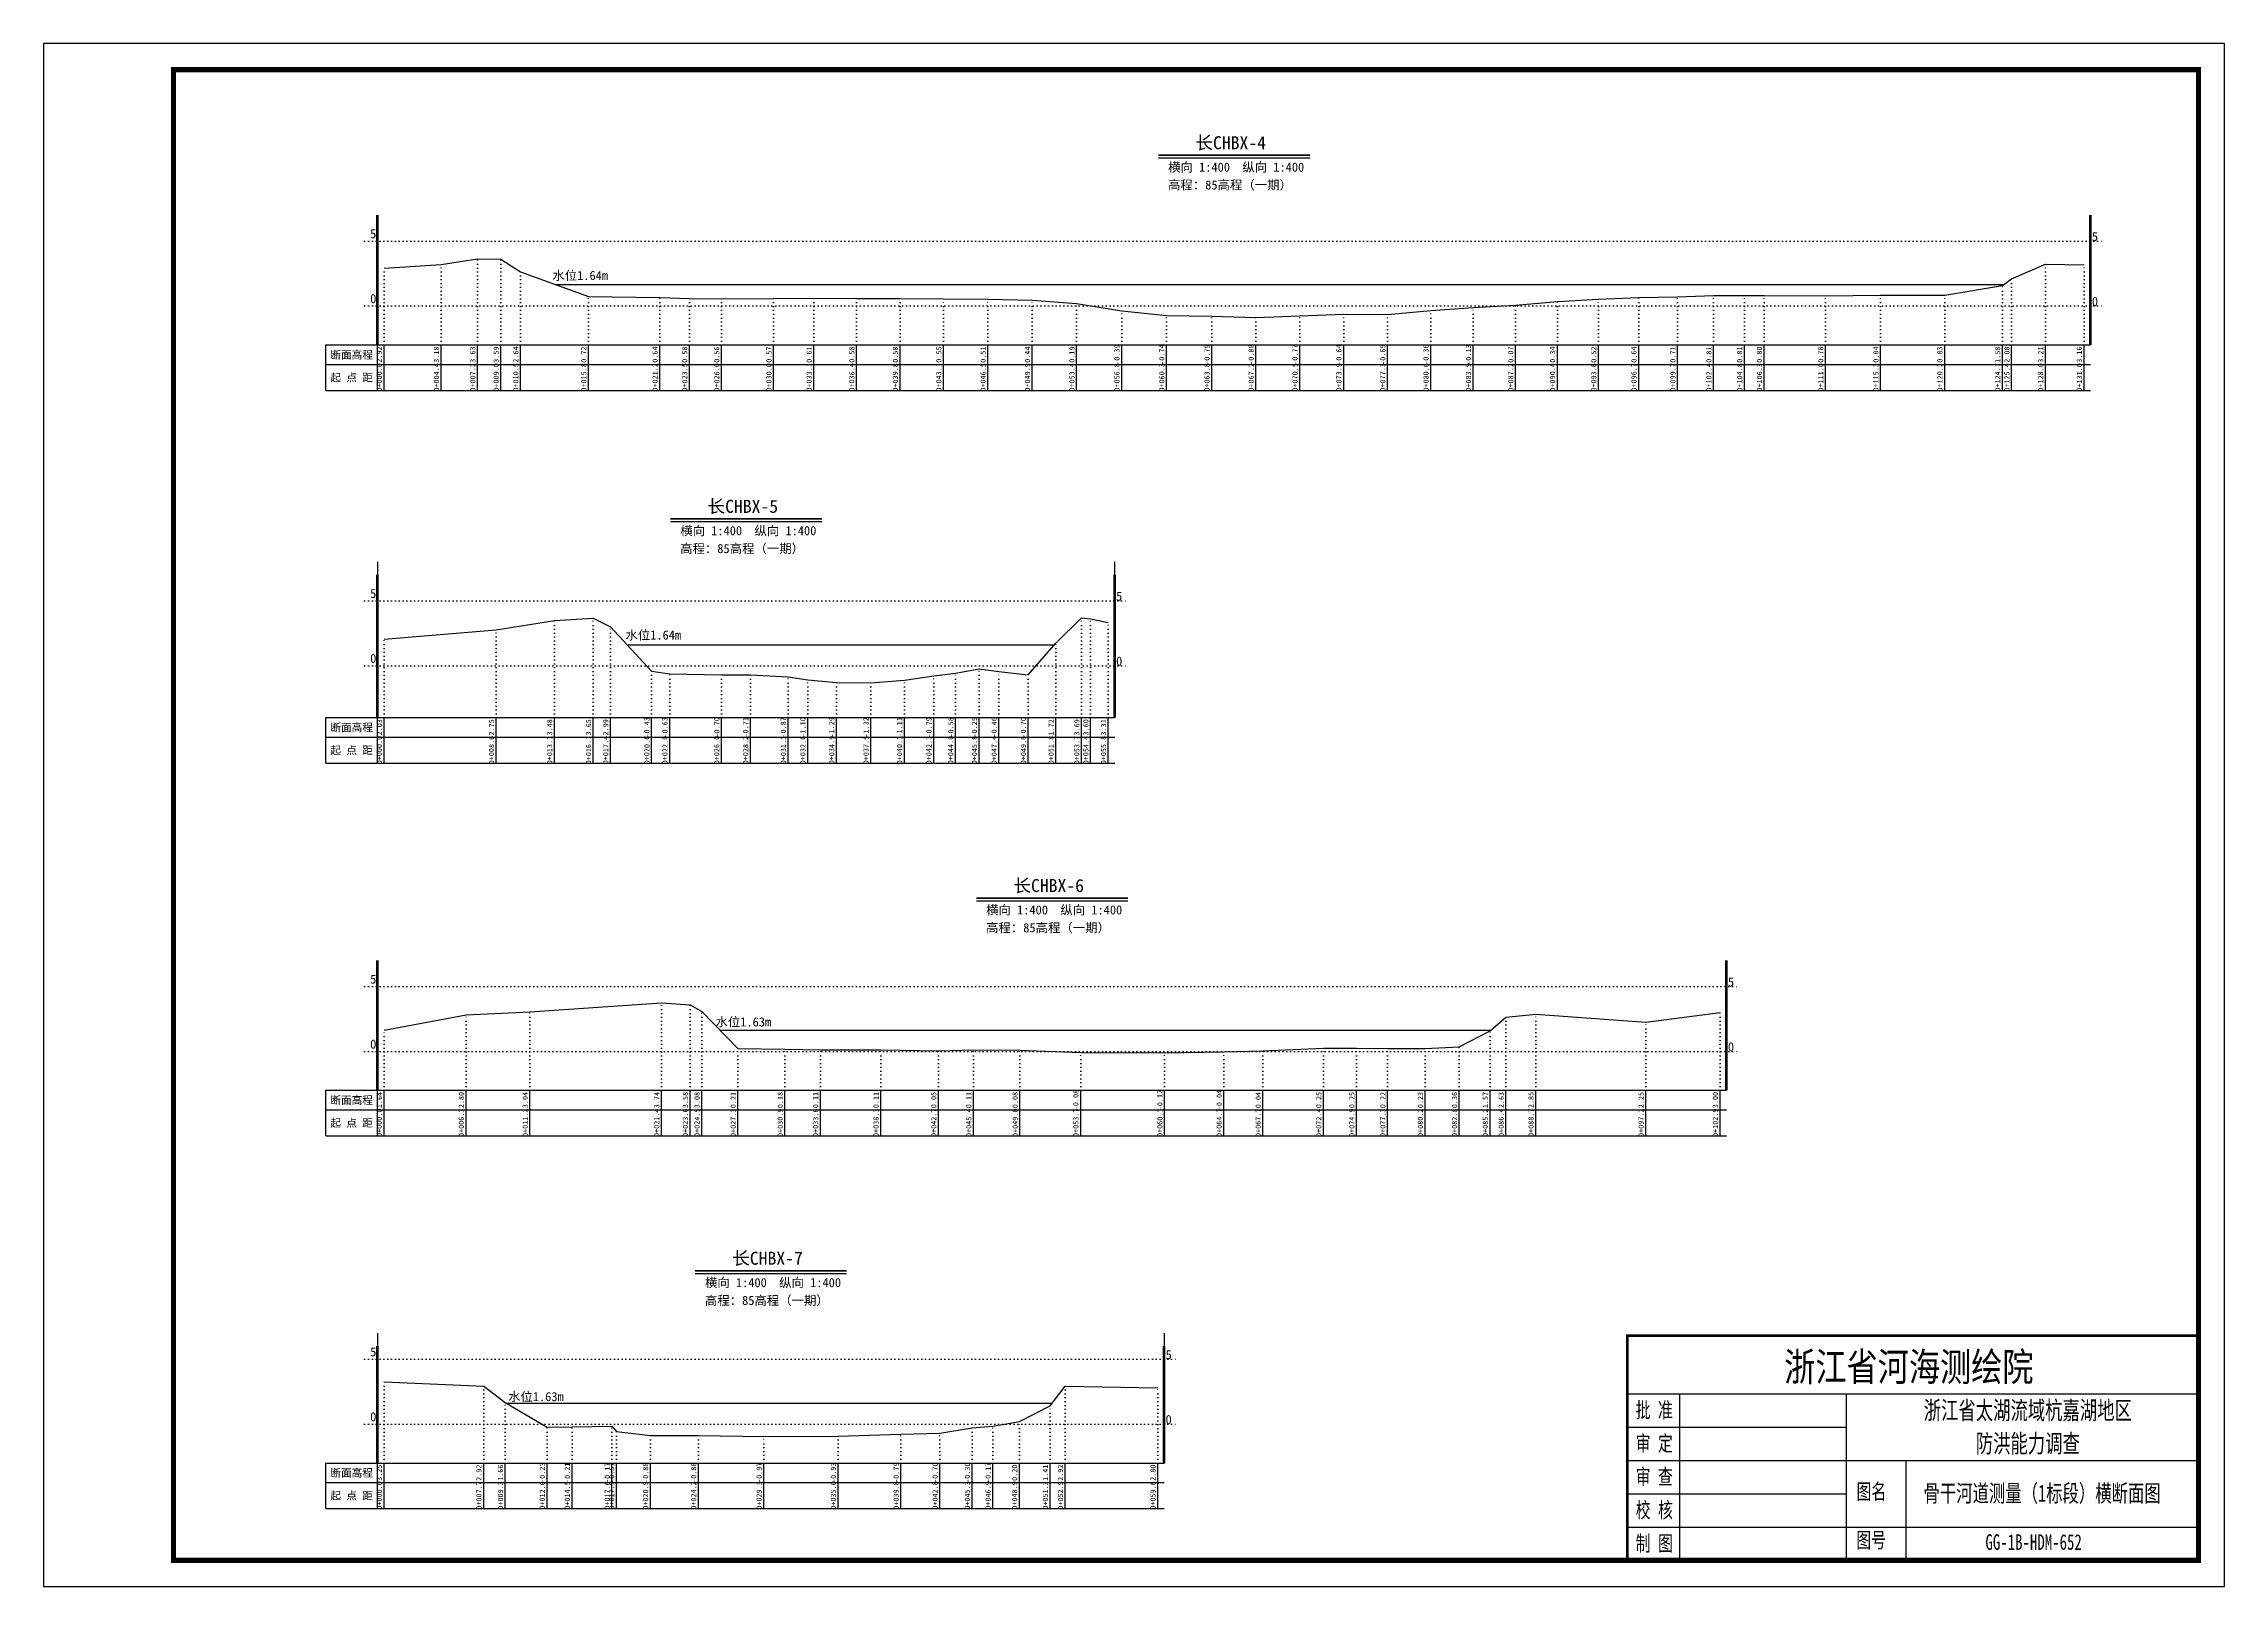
# Model space of a CAD drawing. Header units: millimetres. Extents: x 519117 to 522689, y 3371934 to 3372232.
# Drawn here: x 519566.9 to 519986.9, y 3371934.2 to 3372231.2 of the extents above; entities that cross this region are included whole.
import ezdxf
from ezdxf.enums import TextEntityAlignment as Align

# ---------------------------------------------------------------- set-up
doc = ezdxf.new("R2010")
doc.units = ezdxf.units.MM
doc.header["$LTSCALE"] = 0.4
doc.header["$MEASUREMENT"] = 0
doc.linetypes.add('X4', pattern=[1.6, 0, -1.6])
for name, color, linetype in [('DMX', 1, 'Continuous'), ('TEXT', 7, 'Continuous'), ('zdm1', 5, 'Continuous'), ('ZDMT5', 3, 'Continuous'), ('图框', 7, 'Continuous'), ('断面名称', 5, 'Continuous'), ('比例尺', 3, 'Continuous'), ('水位', 7, 'Continuous')]:
    doc.layers.add(name, color=color, linetype=linetype)
doc.styles.add('HDM', font='仿宋_GB2312.ttf')
doc.styles.add('tk2', font='SimSun.ttf', dxfattribs={"width": 0.8})

msp = doc.modelspace()

# ---------------------------------------------------------------- linework, layer by layer
at = {"lineweight": 100, "const_width": 0.5}
msp.add_lwpolyline([(519981.88, 3371982.45), (519871.88, 3371982.45), (519871.88, 3371939.17), (519981.88, 3371939.17), (519981.88, 3371982.45)], dxfattribs=at)
at = {"layer": 'DMX', "linetype": 'Continuous', "flags": 128}
for points in [[(519632.46, 3372187.97), (519643.46, 3372188.62), (519650.46, 3372189.75), (519654.96, 3372189.65), (519658.73, 3372187.27), (519671.83, 3372182.47), (519685.56, 3372182.27), (519691.26, 3372182.12), (519697.43, 3372182.07), (519707.48, 3372182.1), (519715.23, 3372182.2), (519723.46, 3372182.12), (519731.83, 3372182.12), (519740.21, 3372182.05), (519748.73, 3372181.95), (519757.28, 3372181.77), (519765.83, 3372181.15), (519774.51, 3372179.7), (519783.16, 3372178.82), (519791.86, 3372178.7), (519800.36, 3372178.47), (519808.81, 3372178.75), (519817.26, 3372179.07), (519825.71, 3372179.05), (519834.03, 3372179.77), (519842.21, 3372180.35), (519850.36, 3372180.85), (519858.41, 3372181.52), (519866.33, 3372181.97), (519874.08, 3372182.27), (519881.58, 3372182.45), (519888.51, 3372182.7), (519894.43, 3372182.7), (519898.26, 3372182.67), (519910.06, 3372182.62), (519920.68, 3372182.77), (519933.01, 3372182.75), (519944.13, 3372184.62), (519945.91, 3372185.87), (519952.41, 3372188.7), (519959.86, 3372188.57)], [(519632.46, 3372116.5), (519654.06, 3372118.3), (519665.26, 3372120.12), (519672.73, 3372120.55), (519676.06, 3372118.9), (519683.98, 3372110.35), (519687.46, 3372109.85), (519697.46, 3372109.67), (519703.01, 3372109.65), (519710.26, 3372109.25), (519714.03, 3372108.67), (519719.58, 3372108.2), (519726.18, 3372108.12), (519732.66, 3372108.65), (519738.31, 3372109.45), (519742.51, 3372109.97), (519747.06, 3372110.8), (519750.86, 3372110.27), (519756.48, 3372109.67), (519761.83, 3372115.72), (519766.78, 3372120.65), (519768.53, 3372120.42), (519771.93, 3372119.7)], [(519632.46, 3372041.27), (519648.23, 3372044.17), (519660.53, 3372044.77), (519685.88, 3372046.52), (519691.38, 3372046.12), (519693.63, 3372044.87), (519700.61, 3372037.7), (519709.66, 3372037.62), (519716.48, 3372037.45), (519728.11, 3372037.45), (519739.23, 3372037.3), (519745.98, 3372037.45), (519754.91, 3372037.37), (519766.61, 3372036.97), (519782.78, 3372036.87), (519794.21, 3372037.07), (519801.71, 3372037.27), (519813.38, 3372037.8), (519819.76, 3372037.8), (519825.73, 3372037.72), (519832.93, 3372037.75), (519839.53, 3372038.07), (519845.46, 3372041.1), (519848.51, 3372043.75), (519854.26, 3372044.3), (519875.46, 3372042.8), (519889.76, 3372044.67)], [(519632.46, 3371973.55), (519651.63, 3371972.72), (519655.78, 3371969.57), (519663.83, 3371964.85), (519668.66, 3371964.9), (519676.33, 3371965), (519677.21, 3371964), (519683.73, 3371963.22), (519692.98, 3371963.22), (519705.61, 3371963), (519719.91, 3371963.1), (519731.98, 3371963.45), (519739.48, 3371963.67), (519745.71, 3371964.67), (519749.68, 3371965), (519754.81, 3371965.92), (519760.73, 3371968.95), (519763.63, 3371972.72), (519781.46, 3371972.42)]]:
    msp.add_lwpolyline(points, dxfattribs=at)
at = {"layer": 'TEXT', "color": 0}
for p, q in [((519871.88, 3371971.25, 0), (519981.88, 3371971.25, 0)), ((519881.96, 3371971.25, 0), (519881.96, 3371945.59, 0)), ((519914.05, 3371971.25, 0), (519914.05, 3371945.59, 0)), ((519871.88, 3371964.84, 0), (519914.05, 3371964.84, 0)), ((519871.88, 3371958.42, 0), (519914.05, 3371958.42, 0)), ((519914.05, 3371958.42, 0), (519981.88, 3371958.42, 0)), ((519925.53, 3371958.42, 0), (519925.53, 3371939.17, 0)), ((519871.88, 3371952, 0), (519914.05, 3371952, 0)), ((519871.88, 3371945.59, 0), (519981.88, 3371945.59, 0)), ((519881.96, 3371945.59, 0), (519881.96, 3371939.17, 0)), ((519914.05, 3371945.59, 0), (519914.05, 3371939.17, 0))]:
    msp.add_line(p, q, dxfattribs=at)
at = {"layer": 'zdm1', "linetype": 'Continuous'}
for p, q in [((519631.08, 3372173.17), (519631.08, 3372198.17)), ((519631.33, 3372173.17), (519631.33, 3372198.17)), ((519960.98, 3372173.17), (519960.98, 3372198.17)), ((519961.23, 3372173.17), (519961.23, 3372198.17)), ((519621.21, 3372164.42), (519621.21, 3372173.17)), ((519621.21, 3372173.17), (519632.46, 3372173.17)), ((519631.21, 3372164.42), (519631.21, 3372173.17)), ((519632.46, 3372173.17), (519961.11, 3372173.17)), ((519621.21, 3372169.42), (519961.11, 3372169.42)), ((519621.21, 3372164.42), (519961.11, 3372164.42)), ((519631.08, 3372101.42), (519631.08, 3372128.92)), ((519631.33, 3372101.42), (519631.33, 3372128.92)), ((519773.06, 3372101.42), (519773.06, 3372128.92)), ((519773.31, 3372101.42), (519773.31, 3372128.92)), ((519621.21, 3372092.67), (519621.21, 3372101.42)), ((519621.21, 3372101.42), (519632.46, 3372101.42)), ((519631.21, 3372092.67), (519631.21, 3372101.42)), ((519632.46, 3372101.42), (519773.18, 3372101.42)), ((519621.21, 3372097.67), (519773.18, 3372097.67)), ((519621.21, 3372092.67), (519773.18, 3372092.67)), ((519631.08, 3372029.67), (519631.08, 3372054.67)), ((519631.33, 3372029.67), (519631.33, 3372054.67)), ((519890.88, 3372029.67), (519890.88, 3372054.67)), ((519891.13, 3372029.67), (519891.13, 3372054.67)), ((519621.21, 3372020.92), (519621.21, 3372029.67)), ((519621.21, 3372029.67), (519632.46, 3372029.67)), ((519631.21, 3372020.92), (519631.21, 3372029.67)), ((519632.46, 3372029.67), (519891.01, 3372029.67)), ((519621.21, 3372025.92), (519891.01, 3372025.92)), ((519621.21, 3372020.92), (519891.01, 3372020.92)), ((519631.08, 3371957.92), (519631.08, 3371980.42)), ((519631.33, 3371957.92), (519631.33, 3371980.42)), ((519782.58, 3371957.92), (519782.58, 3371980.42)), ((519782.83, 3371957.92), (519782.83, 3371980.42)), ((519621.21, 3371949.17), (519621.21, 3371957.92)), ((519621.21, 3371957.92), (519632.46, 3371957.92)), ((519631.21, 3371949.17), (519631.21, 3371957.92)), ((519632.46, 3371957.92), (519782.71, 3371957.92)), ((519621.21, 3371954.17), (519782.71, 3371954.17)), ((519621.21, 3371949.17), (519782.71, 3371949.17))]:
    msp.add_line(p, q, dxfattribs=at)
at = {"layer": 'zdm1', "linetype": 'X4'}
for p, q in [((519628.71, 3372193.17), (519963.61, 3372193.17)), ((519628.71, 3372180.67), (519963.61, 3372180.67)), ((519628.71, 3372123.92), (519775.68, 3372123.92)), ((519628.71, 3372111.42), (519775.68, 3372111.42)), ((519628.71, 3372049.67), (519893.51, 3372049.67)), ((519628.71, 3372037.17), (519893.51, 3372037.17)), ((519628.71, 3371977.92), (519785.21, 3371977.92)), ((519628.71, 3371965.42), (519785.21, 3371965.42))]:
    msp.add_line(p, q, dxfattribs=at)
at = {"layer": 'zdm1', "linetype": 'Continuous', "flags": 128}
for points in [[(519631.21, 3372195.67, 0.25, 0.25, 0), (519631.21, 3372198.17, 0.25, 0.25, 0)], [(519961.11, 3372195.67, 0.25, 0.25, 0), (519961.11, 3372198.17, 0.25, 0.25, 0)], [(519631.21, 3372190.67, 0.25, 0.25, 0), (519631.21, 3372193.17, 0.25, 0.25, 0)], [(519961.11, 3372190.67, 0.25, 0.25, 0), (519961.11, 3372193.17, 0.25, 0.25, 0)], [(519631.21, 3372185.67, 0.25, 0.25, 0), (519631.21, 3372188.17, 0.25, 0.25, 0)], [(519961.11, 3372185.67, 0.25, 0.25, 0), (519961.11, 3372188.17, 0.25, 0.25, 0)], [(519631.21, 3372180.67, 0.25, 0.25, 0), (519631.21, 3372183.17, 0.25, 0.25, 0)], [(519961.11, 3372180.67, 0.25, 0.25, 0), (519961.11, 3372183.17, 0.25, 0.25, 0)], [(519631.21, 3372175.67, 0.25, 0.25, 0), (519631.21, 3372178.17, 0.25, 0.25, 0)], [(519961.11, 3372175.67, 0.25, 0.25, 0), (519961.11, 3372178.17, 0.25, 0.25, 0)], [(519631.21, 3372128.92, 0.25, 0.25, 0), (519631.21, 3372131.42, 0.25, 0.25, 0)], [(519773.18, 3372128.92, 0.25, 0.25, 0), (519773.18, 3372131.42, 0.25, 0.25, 0)], [(519631.21, 3372123.92, 0.25, 0.25, 0), (519631.21, 3372126.42, 0.25, 0.25, 0)], [(519773.18, 3372123.92, 0.25, 0.25, 0), (519773.18, 3372126.42, 0.25, 0.25, 0)], [(519631.21, 3372118.92, 0.25, 0.25, 0), (519631.21, 3372121.42, 0.25, 0.25, 0)], [(519773.18, 3372118.92, 0.25, 0.25, 0), (519773.18, 3372121.42, 0.25, 0.25, 0)], [(519631.21, 3372113.92, 0.25, 0.25, 0), (519631.21, 3372116.42, 0.25, 0.25, 0)], [(519773.18, 3372113.92, 0.25, 0.25, 0), (519773.18, 3372116.42, 0.25, 0.25, 0)], [(519631.21, 3372108.92, 0.25, 0.25, 0), (519631.21, 3372111.42, 0.25, 0.25, 0)], [(519773.18, 3372108.92, 0.25, 0.25, 0), (519773.18, 3372111.42, 0.25, 0.25, 0)], [(519631.21, 3372103.92, 0.25, 0.25, 0), (519631.21, 3372106.42, 0.25, 0.25, 0)], [(519773.18, 3372103.92, 0.25, 0.25, 0), (519773.18, 3372106.42, 0.25, 0.25, 0)], [(519631.21, 3372052.17, 0.25, 0.25, 0), (519631.21, 3372054.67, 0.25, 0.25, 0)], [(519891.01, 3372052.17, 0.25, 0.25, 0), (519891.01, 3372054.67, 0.25, 0.25, 0)], [(519631.21, 3372047.17, 0.25, 0.25, 0), (519631.21, 3372049.67, 0.25, 0.25, 0)], [(519891.01, 3372047.17, 0.25, 0.25, 0), (519891.01, 3372049.67, 0.25, 0.25, 0)], [(519631.21, 3372042.17, 0.25, 0.25, 0), (519631.21, 3372044.67, 0.25, 0.25, 0)], [(519891.01, 3372042.17, 0.25, 0.25, 0), (519891.01, 3372044.67, 0.25, 0.25, 0)], [(519631.21, 3372037.17, 0.25, 0.25, 0), (519631.21, 3372039.67, 0.25, 0.25, 0)], [(519891.01, 3372037.17, 0.25, 0.25, 0), (519891.01, 3372039.67, 0.25, 0.25, 0)], [(519631.21, 3372032.17, 0.25, 0.25, 0), (519631.21, 3372034.67, 0.25, 0.25, 0)], [(519891.01, 3372032.17, 0.25, 0.25, 0), (519891.01, 3372034.67, 0.25, 0.25, 0)], [(519631.21, 3371980.42, 0.25, 0.25, 0), (519631.21, 3371982.92, 0.25, 0.25, 0)], [(519782.71, 3371980.42, 0.25, 0.25, 0), (519782.71, 3371982.92, 0.25, 0.25, 0)], [(519631.21, 3371975.42, 0.25, 0.25, 0), (519631.21, 3371977.92, 0.25, 0.25, 0)], [(519782.71, 3371975.42, 0.25, 0.25, 0), (519782.71, 3371977.92, 0.25, 0.25, 0)], [(519631.21, 3371970.42, 0.25, 0.25, 0), (519631.21, 3371972.92, 0.25, 0.25, 0)], [(519782.71, 3371970.42, 0.25, 0.25, 0), (519782.71, 3371972.92, 0.25, 0.25, 0)], [(519631.21, 3371965.42, 0.25, 0.25, 0), (519631.21, 3371967.92, 0.25, 0.25, 0)], [(519782.71, 3371965.42, 0.25, 0.25, 0), (519782.71, 3371967.92, 0.25, 0.25, 0)], [(519631.21, 3371960.42, 0.25, 0.25, 0), (519631.21, 3371962.92, 0.25, 0.25, 0)], [(519782.71, 3371960.42, 0.25, 0.25, 0), (519782.71, 3371962.92, 0.25, 0.25, 0)]]:
    msp.add_lwpolyline(points, format="xyseb", dxfattribs=at)
at = {"layer": 'ZDMT5', "linetype": 'X4'}
for p, q in [((519643.46, 3372173.17), (519643.46, 3372188.62)), ((519650.46, 3372173.17), (519650.46, 3372189.75)), ((519654.96, 3372173.17), (519654.96, 3372189.65)), ((519952.41, 3372173.17), (519952.41, 3372188.7)), ((519959.86, 3372173.17), (519959.86, 3372188.57)), ((519632.46, 3372173.17), (519632.46, 3372187.97)), ((519658.73, 3372173.17), (519658.73, 3372187.27)), ((519944.13, 3372173.17), (519944.13, 3372184.62)), ((519945.91, 3372173.17), (519945.91, 3372185.87)), ((519671.83, 3372173.17), (519671.83, 3372182.47)), ((519685.56, 3372173.17), (519685.56, 3372182.27)), ((519691.26, 3372173.17), (519691.26, 3372182.12)), ((519697.43, 3372173.17), (519697.43, 3372182.07)), ((519707.48, 3372173.17), (519707.48, 3372182.1)), ((519715.23, 3372173.17), (519715.23, 3372182.2)), ((519723.46, 3372173.17), (519723.46, 3372182.12)), ((519731.83, 3372173.17), (519731.83, 3372182.12)), ((519740.21, 3372173.17), (519740.21, 3372182.05)), ((519748.73, 3372173.17), (519748.73, 3372181.95)), ((519757.28, 3372173.17), (519757.28, 3372181.77)), ((519765.83, 3372173.17), (519765.83, 3372181.15)), ((519842.21, 3372173.17), (519842.21, 3372180.35)), ((519850.36, 3372173.17), (519850.36, 3372180.85)), ((519858.41, 3372173.17), (519858.41, 3372181.52)), ((519866.33, 3372173.17), (519866.33, 3372181.97)), ((519874.08, 3372173.17), (519874.08, 3372182.27)), ((519881.58, 3372173.17), (519881.58, 3372182.45)), ((519888.51, 3372173.17), (519888.51, 3372182.7)), ((519894.43, 3372173.17), (519894.43, 3372182.7)), ((519898.26, 3372173.17), (519898.26, 3372182.67)), ((519910.06, 3372173.17), (519910.06, 3372182.62)), ((519920.68, 3372173.17), (519920.68, 3372182.77)), ((519933.01, 3372173.17), (519933.01, 3372182.75)), ((519774.51, 3372173.17), (519774.51, 3372179.7)), ((519783.16, 3372173.17), (519783.16, 3372178.82)), ((519791.86, 3372173.17), (519791.86, 3372178.7)), ((519800.36, 3372173.17), (519800.36, 3372178.47)), ((519808.81, 3372173.17), (519808.81, 3372178.75)), ((519817.26, 3372173.17), (519817.26, 3372179.07)), ((519825.71, 3372173.17), (519825.71, 3372179.05)), ((519834.03, 3372173.17), (519834.03, 3372179.77)), ((519654.06, 3372101.42), (519654.06, 3372118.3)), ((519665.26, 3372101.42), (519665.26, 3372120.12)), ((519672.73, 3372101.42), (519672.73, 3372120.55)), ((519676.06, 3372101.42), (519676.06, 3372118.9)), ((519766.78, 3372101.42), (519766.78, 3372120.65)), ((519768.53, 3372101.42), (519768.53, 3372120.42)), ((519771.93, 3372101.42), (519771.93, 3372119.7)), ((519632.46, 3372101.42), (519632.46, 3372116.5)), ((519761.83, 3372101.42), (519761.83, 3372115.72)), ((519683.98, 3372101.42), (519683.98, 3372110.35)), ((519687.46, 3372101.42), (519687.46, 3372109.85)), ((519697.46, 3372101.42), (519697.46, 3372109.67)), ((519703.01, 3372101.42), (519703.01, 3372109.65)), ((519710.26, 3372101.42), (519710.26, 3372109.25)), ((519714.03, 3372101.42), (519714.03, 3372108.67)), ((519732.66, 3372101.42), (519732.66, 3372108.65)), ((519738.31, 3372101.42), (519738.31, 3372109.45)), ((519742.51, 3372101.42), (519742.51, 3372109.97)), ((519747.06, 3372101.42), (519747.06, 3372110.8)), ((519750.86, 3372101.42), (519750.86, 3372110.27)), ((519756.48, 3372101.42), (519756.48, 3372109.67)), ((519719.58, 3372101.42), (519719.58, 3372108.2)), ((519726.18, 3372101.42), (519726.18, 3372108.12)), ((519685.88, 3372029.67), (519685.88, 3372046.52)), ((519691.38, 3372029.67), (519691.38, 3372046.12)), ((519648.23, 3372029.67), (519648.23, 3372044.17)), ((519660.53, 3372029.67), (519660.53, 3372044.77)), ((519693.63, 3372029.67), (519693.63, 3372044.87)), ((519848.51, 3372029.67), (519848.51, 3372043.75)), ((519854.26, 3372029.67), (519854.26, 3372044.3)), ((519875.46, 3372029.67), (519875.46, 3372042.8)), ((519889.76, 3372029.67), (519889.76, 3372044.67)), ((519632.46, 3372029.67), (519632.46, 3372041.27)), ((519700.61, 3372029.67), (519700.61, 3372037.7)), ((519709.66, 3372029.67), (519709.66, 3372037.62)), ((519716.48, 3372029.67), (519716.48, 3372037.45)), ((519728.11, 3372029.67), (519728.11, 3372037.45)), ((519739.23, 3372029.67), (519739.23, 3372037.3)), ((519745.98, 3372029.67), (519745.98, 3372037.45)), ((519754.91, 3372029.67), (519754.91, 3372037.37)), ((519801.71, 3372029.67), (519801.71, 3372037.27)), ((519813.38, 3372029.67), (519813.38, 3372037.8)), ((519819.76, 3372029.67), (519819.76, 3372037.8)), ((519825.73, 3372029.67), (519825.73, 3372037.72)), ((519832.93, 3372029.67), (519832.93, 3372037.75)), ((519839.53, 3372029.67), (519839.53, 3372038.07)), ((519845.46, 3372029.67), (519845.46, 3372041.1)), ((519766.61, 3372029.67), (519766.61, 3372036.97)), ((519782.78, 3372029.67), (519782.78, 3372036.87)), ((519794.21, 3372029.67), (519794.21, 3372037.07)), ((519632.46, 3371957.92), (519632.46, 3371973.55)), ((519651.63, 3371957.92), (519651.63, 3371972.72)), ((519763.63, 3371957.92), (519763.63, 3371972.72)), ((519781.46, 3371957.92), (519781.46, 3371972.42)), ((519655.78, 3371957.92), (519655.78, 3371969.57)), ((519754.81, 3371957.92), (519754.81, 3371965.92)), ((519760.73, 3371957.92), (519760.73, 3371968.95)), ((519663.83, 3371957.92), (519663.83, 3371964.85)), ((519668.66, 3371957.92), (519668.66, 3371964.9)), ((519676.33, 3371957.92), (519676.33, 3371965)), ((519677.21, 3371957.92), (519677.21, 3371964)), ((519683.73, 3371957.92), (519683.73, 3371963.22)), ((519692.98, 3371957.92), (519692.98, 3371963.22)), ((519705.61, 3371957.92), (519705.61, 3371963)), ((519719.91, 3371957.92), (519719.91, 3371963.1)), ((519731.98, 3371957.92), (519731.98, 3371963.45)), ((519739.48, 3371957.92), (519739.48, 3371963.67)), ((519745.71, 3371957.92), (519745.71, 3371964.67)), ((519749.68, 3371957.92), (519749.68, 3371965))]:
    msp.add_line(p, q, dxfattribs=at)
at = {"layer": 'ZDMT5', "linetype": 'Continuous'}
for p, q in [((519632.46, 3372164.42), (519632.46, 3372173.17)), ((519643.46, 3372164.42), (519643.46, 3372173.17)), ((519650.46, 3372164.42), (519650.46, 3372173.17)), ((519654.96, 3372164.42), (519654.96, 3372173.17)), ((519658.73, 3372164.42), (519658.73, 3372173.17)), ((519671.83, 3372164.42), (519671.83, 3372173.17)), ((519685.56, 3372164.42), (519685.56, 3372173.17)), ((519691.26, 3372164.42), (519691.26, 3372173.17)), ((519697.43, 3372164.42), (519697.43, 3372173.17)), ((519707.48, 3372164.42), (519707.48, 3372173.17)), ((519715.23, 3372164.42), (519715.23, 3372173.17)), ((519723.46, 3372164.42), (519723.46, 3372173.17)), ((519731.83, 3372164.42), (519731.83, 3372173.17)), ((519740.21, 3372164.42), (519740.21, 3372173.17)), ((519748.73, 3372164.42), (519748.73, 3372173.17)), ((519757.28, 3372164.42), (519757.28, 3372173.17)), ((519765.83, 3372164.42), (519765.83, 3372173.17)), ((519774.51, 3372164.42), (519774.51, 3372173.17)), ((519783.16, 3372164.42), (519783.16, 3372173.17)), ((519791.86, 3372164.42), (519791.86, 3372173.17)), ((519800.36, 3372164.42), (519800.36, 3372173.17)), ((519808.81, 3372164.42), (519808.81, 3372173.17)), ((519817.26, 3372164.42), (519817.26, 3372173.17)), ((519825.71, 3372164.42), (519825.71, 3372173.17)), ((519834.03, 3372164.42), (519834.03, 3372173.17)), ((519842.21, 3372164.42), (519842.21, 3372173.17)), ((519850.36, 3372164.42), (519850.36, 3372173.17)), ((519858.41, 3372164.42), (519858.41, 3372173.17)), ((519866.33, 3372164.42), (519866.33, 3372173.17)), ((519874.08, 3372164.42), (519874.08, 3372173.17)), ((519881.58, 3372164.42), (519881.58, 3372173.17)), ((519888.51, 3372164.42), (519888.51, 3372173.17)), ((519894.43, 3372164.42), (519894.43, 3372173.17)), ((519898.26, 3372164.42), (519898.26, 3372173.17)), ((519910.06, 3372164.42), (519910.06, 3372173.17)), ((519920.68, 3372164.42), (519920.68, 3372173.17)), ((519933.01, 3372164.42), (519933.01, 3372173.17)), ((519944.13, 3372164.42), (519944.13, 3372173.17)), ((519945.91, 3372164.42), (519945.91, 3372173.17)), ((519952.41, 3372164.42), (519952.41, 3372173.17)), ((519959.86, 3372164.42), (519959.86, 3372173.17)), ((519632.46, 3372092.67), (519632.46, 3372101.42)), ((519654.06, 3372092.67), (519654.06, 3372101.42)), ((519665.26, 3372092.67), (519665.26, 3372101.42)), ((519672.73, 3372092.67), (519672.73, 3372101.42)), ((519676.06, 3372092.67), (519676.06, 3372101.42)), ((519683.98, 3372092.67), (519683.98, 3372101.42)), ((519687.46, 3372092.67), (519687.46, 3372101.42)), ((519697.46, 3372092.67), (519697.46, 3372101.42)), ((519703.01, 3372092.67), (519703.01, 3372101.42)), ((519710.26, 3372092.67), (519710.26, 3372101.42)), ((519714.03, 3372092.67), (519714.03, 3372101.42)), ((519719.58, 3372092.67), (519719.58, 3372101.42)), ((519726.18, 3372092.67), (519726.18, 3372101.42)), ((519732.66, 3372092.67), (519732.66, 3372101.42)), ((519738.31, 3372092.67), (519738.31, 3372101.42)), ((519742.51, 3372092.67), (519742.51, 3372101.42)), ((519747.06, 3372092.67), (519747.06, 3372101.42)), ((519750.86, 3372092.67), (519750.86, 3372101.42)), ((519756.48, 3372092.67), (519756.48, 3372101.42)), ((519761.83, 3372092.67), (519761.83, 3372101.42)), ((519766.78, 3372092.67), (519766.78, 3372101.42)), ((519768.53, 3372092.67), (519768.53, 3372101.42)), ((519771.93, 3372092.67), (519771.93, 3372101.42)), ((519632.46, 3372020.92), (519632.46, 3372029.67)), ((519648.23, 3372020.92), (519648.23, 3372029.67)), ((519660.53, 3372020.92), (519660.53, 3372029.67)), ((519685.88, 3372020.92), (519685.88, 3372029.67)), ((519691.38, 3372020.92), (519691.38, 3372029.67)), ((519693.63, 3372020.92), (519693.63, 3372029.67)), ((519700.61, 3372020.92), (519700.61, 3372029.67)), ((519709.66, 3372020.92), (519709.66, 3372029.67)), ((519716.48, 3372020.92), (519716.48, 3372029.67)), ((519728.11, 3372020.92), (519728.11, 3372029.67)), ((519739.23, 3372020.92), (519739.23, 3372029.67)), ((519745.98, 3372020.92), (519745.98, 3372029.67)), ((519754.91, 3372020.92), (519754.91, 3372029.67)), ((519766.61, 3372020.92), (519766.61, 3372029.67)), ((519782.78, 3372020.92), (519782.78, 3372029.67)), ((519794.21, 3372020.92), (519794.21, 3372029.67)), ((519801.71, 3372020.92), (519801.71, 3372029.67)), ((519813.38, 3372020.92), (519813.38, 3372029.67)), ((519819.76, 3372020.92), (519819.76, 3372029.67)), ((519825.73, 3372020.92), (519825.73, 3372029.67)), ((519832.93, 3372020.92), (519832.93, 3372029.67)), ((519839.53, 3372020.92), (519839.53, 3372029.67)), ((519845.46, 3372020.92), (519845.46, 3372029.67)), ((519848.51, 3372020.92), (519848.51, 3372029.67)), ((519854.26, 3372020.92), (519854.26, 3372029.67)), ((519875.46, 3372020.92), (519875.46, 3372029.67)), ((519889.76, 3372020.92), (519889.76, 3372029.67)), ((519632.46, 3371949.17), (519632.46, 3371957.92)), ((519651.63, 3371949.17), (519651.63, 3371957.92)), ((519655.78, 3371949.17), (519655.78, 3371957.92)), ((519663.83, 3371949.17), (519663.83, 3371957.92)), ((519668.66, 3371949.17), (519668.66, 3371957.92)), ((519676.33, 3371949.17), (519676.33, 3371957.92)), ((519677.21, 3371949.17), (519677.21, 3371957.92)), ((519683.73, 3371949.17), (519683.73, 3371957.92)), ((519692.98, 3371949.17), (519692.98, 3371957.92)), ((519705.61, 3371949.17), (519705.61, 3371957.92)), ((519719.91, 3371949.17), (519719.91, 3371957.92)), ((519731.98, 3371949.17), (519731.98, 3371957.92)), ((519739.48, 3371949.17), (519739.48, 3371957.92)), ((519745.71, 3371949.17), (519745.71, 3371957.92)), ((519749.68, 3371949.17), (519749.68, 3371957.92)), ((519754.81, 3371949.17), (519754.81, 3371957.92)), ((519760.73, 3371949.17), (519760.73, 3371957.92)), ((519763.63, 3371949.17), (519763.63, 3371957.92)), ((519781.46, 3371949.17), (519781.46, 3371957.92))]:
    msp.add_line(p, q, dxfattribs=at)
at = {"layer": '图框', "flags": 128}
msp.add_lwpolyline([(519566.88, 3371934.17), (519986.88, 3371934.17), (519986.88, 3372231.17), (519566.88, 3372231.17)], close=True, dxfattribs=at)
at = {"layer": '图框', "const_width": 1, "flags": 128}
msp.add_lwpolyline([(519591.88, 3371939.17), (519981.88, 3371939.17), (519981.88, 3372226.17), (519591.88, 3372226.17)], close=True, dxfattribs=at)
at = {"layer": '比例尺', "color": 3, "linetype": 'Continuous', "lineweight": 40}
for p, q in [((519781.59, 3372209.67), (519810.72, 3372209.67)), ((519687.63, 3372139.67), (519716.75, 3372139.67)), ((519746.54, 3372066.67), (519775.67, 3372066.67)), ((519692.39, 3371994.92), (519721.52, 3371994.92))]:
    msp.add_line(p, q, dxfattribs=at)
at = {"layer": '比例尺', "color": 3, "linetype": 'Continuous'}
for p, q in [((519781.59, 3372209.17), (519810.72, 3372209.17)), ((519687.63, 3372139.17), (519716.75, 3372139.17)), ((519746.54, 3372066.17), (519775.67, 3372066.17)), ((519692.39, 3371994.42), (519721.52, 3371994.42))]:
    msp.add_line(p, q, dxfattribs=at)
at = {"layer": '水位', "color": 6, "linetype": 'Continuous'}
for p, q in [((519665.55, 3372184.77), (519944.34, 3372184.77)), ((519679.3, 3372115.4), (519761.54, 3372115.4)), ((519697.15, 3372041.25), (519845.63, 3372041.25)), ((519655.99, 3371969.45), (519761.11, 3371969.45))]:
    msp.add_line(p, q, dxfattribs=at)

# ---------------------------------------------------------------- texts
at = {"layer": 'TEXT', "color": 7, "ltscale": 8, "style": 'tk2'}
for tag, p, s, height, width in [('浙江省河海测绘院', (519902.1, 3371973.69, 0), '（单位名称）', 5.5, 0.8), ('批 准', (519873.5, 3371966.62, 0), '批准', 3, 0.7), ('审 定', (519873.5, 3371960.21, 0), '审定', 3, 0.7), ('审 查', (519873.5, 3371953.79, 0), '审 查', 3, 0.7), ('图名', (519916.03, 3371950.92, 0), '审查', 3, 0.7), ('校 核', (519873.5, 3371947.37, 0), '校 核', 3, 0.7), ('图号', (519915.99, 3371941.59, 0), '图号', 3, 0.7), ('制 图', (519873.5, 3371940.96, 0), '制 图', 3, 0.7)]:
    msp.add_attdef(tag, p, s, height=height, dxfattribs=dict(at, width=width))
at = {"layer": 'TEXT', "color": 0, "style": 'tk2', "width": 0.7}
for tag, text, height, p in [('浙江省太湖流域杭嘉湖地区', '浙江省太湖流域杭嘉湖地区', 3.5, (519949.02, 3371968.07, -206.67)), ('防洪能力调查', '防洪能力调查', 3.5, (519949.02, 3371961.68, -206.67)), ('骨干河道测量（1标段）横断面图', '骨干河道测量（1标段）横断面图', 3.3, (519951.77, 3371952.1, -206.67)), ('GG-1B-HDM-652', 'GG-1B-HDM-001', 3, (519950.14, 3371942.7, -206.67))]:
    msp.add_attdef(tag, text=text, height=height, dxfattribs=at).set_placement(p, align=Align.MIDDLE_CENTER)
at = {"layer": 'zdm1', "linetype": 'Continuous', "style": 'HDM'}
for s, p in [('5', (519630.96, 3372193.17)), ('0', (519630.96, 3372180.67)), ('5', (519630.96, 3372123.92)), ('0', (519630.96, 3372111.42)), ('5', (519630.96, 3372049.67)), ('0', (519630.96, 3372037.17)), ('5', (519630.96, 3371977.92)), ('0', (519630.96, 3371965.42))]:
    msp.add_text(s, height=1.75, dxfattribs=at).set_placement(p, align=Align.BOTTOM_RIGHT)
for s, p in [('5', (519961.36, 3372193.17)), ('0', (519961.36, 3372180.67)), ('5', (519773.43, 3372123.92)), ('0', (519773.43, 3372111.42)), ('5', (519891.26, 3372049.67)), ('0', (519891.26, 3372037.17)), ('5', (519782.96, 3371977.92)), ('0', (519782.96, 3371965.42))]:
    msp.add_text(s, height=1.75, dxfattribs=at).set_placement(p)
for s, p in [('断面高程', (519626.21, 3372171.3)), ('起 点 距', (519626.21, 3372166.92)), ('断面高程', (519626.21, 3372099.55)), ('起 点 距', (519626.21, 3372095.17)), ('断面高程', (519626.21, 3372027.8)), ('起 点 距', (519626.21, 3372023.42)), ('断面高程', (519626.21, 3371956.05)), ('起 点 距', (519626.21, 3371951.67))]:
    msp.add_text(s, height=1.5, dxfattribs=at).set_placement(p, align=Align.MIDDLE)
at = {"layer": 'ZDMT5', "linetype": 'Continuous', "style": 'HDM'}
for s, p in [('2.92', (519632.33, 3372171.3)), ('3.18', (519643.33, 3372171.3)), ('3.63', (519650.33, 3372171.3)), ('3.59', (519654.83, 3372171.3)), ('2.64', (519658.61, 3372171.3)), ('0.72', (519671.71, 3372171.3)), ('0.64', (519685.43, 3372171.3)), ('0.58', (519691.13, 3372171.3)), ('0.56', (519697.31, 3372171.3)), ('0.57', (519707.36, 3372171.3)), ('0.61', (519715.11, 3372171.3)), ('0.58', (519723.33, 3372171.3)), ('0.58', (519731.71, 3372171.3)), ('0.55', (519740.08, 3372171.3)), ('0.51', (519748.61, 3372171.3)), ('0.44', (519757.16, 3372171.3)), ('0.19', (519765.71, 3372171.3)), ('-0.39', (519774.38, 3372171.3)), ('-0.74', (519783.03, 3372171.3)), ('-0.79', (519791.73, 3372171.3)), ('-0.88', (519800.23, 3372171.3)), ('-0.77', (519808.68, 3372171.3)), ('-0.64', (519817.13, 3372171.3)), ('-0.65', (519825.58, 3372171.3)), ('-0.36', (519833.91, 3372171.3)), ('-0.13', (519842.08, 3372171.3)), ('0.07', (519850.23, 3372171.3)), ('0.34', (519858.28, 3372171.3)), ('0.52', (519866.21, 3372171.3)), ('0.64', (519873.96, 3372171.3)), ('0.71', (519881.46, 3372171.3)), ('0.81', (519888.38, 3372171.3)), ('0.81', (519894.31, 3372171.3)), ('0.80', (519898.13, 3372171.3)), ('0.78', (519909.93, 3372171.3)), ('0.84', (519920.56, 3372171.3)), ('0.83', (519932.88, 3372171.3)), ('1.58', (519944.01, 3372171.3)), ('2.08', (519945.78, 3372171.3)), ('3.21', (519952.28, 3372171.3)), ('3.16', (519959.73, 3372171.3)), ('0+000.0', (519632.33, 3372166.92)), ('0+004.4', (519643.33, 3372166.92)), ('0+007.2', (519650.33, 3372166.92)), ('0+009.0', (519654.83, 3372166.92)), ('0+010.5', (519658.61, 3372166.92)), ('0+015.8', (519671.71, 3372166.92)), ('0+021.2', (519685.43, 3372166.92)), ('0+023.5', (519691.13, 3372166.92)), ('0+026.0', (519697.31, 3372166.92)), ('0+030.0', (519707.36, 3372166.92)), ('0+033.1', (519715.11, 3372166.92)), ('0+036.4', (519723.33, 3372166.92)), ('0+039.8', (519731.71, 3372166.92)), ('0+043.1', (519740.08, 3372166.92)), ('0+046.5', (519748.61, 3372166.92)), ('0+049.9', (519757.16, 3372166.92)), ('0+053.4', (519765.71, 3372166.92)), ('0+056.8', (519774.38, 3372166.92)), ('0+060.3', (519783.03, 3372166.92)), ('0+063.8', (519791.73, 3372166.92)), ('0+067.2', (519800.23, 3372166.92)), ('0+070.5', (519808.68, 3372166.92)), ('0+073.9', (519817.13, 3372166.92)), ('0+077.3', (519825.58, 3372166.92)), ('0+080.6', (519833.91, 3372166.92)), ('0+083.9', (519842.08, 3372166.92)), ('0+087.2', (519850.23, 3372166.92)), ('0+090.4', (519858.28, 3372166.92)), ('0+093.6', (519866.21, 3372166.92)), ('0+096.7', (519873.96, 3372166.92)), ('0+099.7', (519881.46, 3372166.92)), ('0+102.4', (519888.38, 3372166.92)), ('0+104.8', (519894.31, 3372166.92)), ('0+106.3', (519898.13, 3372166.92)), ('0+111.0', (519909.93, 3372166.92)), ('0+115.3', (519920.56, 3372166.92)), ('0+120.2', (519932.88, 3372166.92)), ('0+124.7', (519944.01, 3372166.92)), ('0+125.4', (519945.78, 3372166.92)), ('0+128.0', (519952.28, 3372166.92)), ('0+131.0', (519959.73, 3372166.92)), ('2.03', (519632.33, 3372099.55)), ('2.75', (519653.93, 3372099.55)), ('3.48', (519665.13, 3372099.55)), ('3.65', (519672.61, 3372099.55)), ('2.99', (519675.93, 3372099.55)), ('-0.43', (519683.86, 3372099.55)), ('-0.63', (519687.33, 3372099.55)), ('-0.70', (519697.33, 3372099.55)), ('-0.71', (519702.88, 3372099.55)), ('-0.87', (519710.13, 3372099.55)), ('-1.10', (519713.91, 3372099.55)), ('-1.29', (519719.46, 3372099.55)), ('-1.32', (519726.06, 3372099.55)), ('-1.11', (519732.53, 3372099.55)), ('-0.79', (519738.18, 3372099.55)), ('-0.58', (519742.38, 3372099.55)), ('-0.25', (519746.93, 3372099.55)), ('-0.46', (519750.73, 3372099.55)), ('-0.70', (519756.36, 3372099.55)), ('1.72', (519761.71, 3372099.55)), ('3.69', (519766.66, 3372099.55)), ('3.60', (519768.41, 3372099.55)), ('3.31', (519771.81, 3372099.55)), ('0+000.0', (519632.33, 3372095.17)), ('0+008.6', (519653.93, 3372095.17)), ('0+013.1', (519665.13, 3372095.17)), ('0+016.1', (519672.61, 3372095.17)), ('0+017.4', (519675.93, 3372095.17)), ('0+020.6', (519683.86, 3372095.17)), ('0+022.0', (519687.33, 3372095.17)), ('0+026.0', (519697.33, 3372095.17)), ('0+028.2', (519702.88, 3372095.17)), ('0+031.1', (519710.13, 3372095.17)), ('0+032.6', (519713.91, 3372095.17)), ('0+034.9', (519719.46, 3372095.17)), ('0+037.5', (519726.06, 3372095.17)), ('0+040.1', (519732.53, 3372095.17)), ('0+042.3', (519738.18, 3372095.17)), ('0+044.0', (519742.38, 3372095.17)), ('0+045.8', (519746.93, 3372095.17)), ('0+047.4', (519750.73, 3372095.17)), ('0+049.6', (519756.36, 3372095.17)), ('0+051.8', (519761.71, 3372095.17)), ('0+053.7', (519766.66, 3372095.17)), ('0+054.4', (519768.41, 3372095.17)), ('0+055.8', (519771.81, 3372095.17)), ('1.64', (519632.33, 3372027.8)), ('2.80', (519648.11, 3372027.8)), ('3.04', (519660.41, 3372027.8)), ('3.74', (519685.76, 3372027.8)), ('3.58', (519691.26, 3372027.8)), ('3.08', (519693.51, 3372027.8)), ('0.21', (519700.48, 3372027.8)), ('0.18', (519709.53, 3372027.8)), ('0.11', (519716.36, 3372027.8)), ('0.11', (519727.98, 3372027.8)), ('0.05', (519739.11, 3372027.8)), ('0.11', (519745.86, 3372027.8)), ('0.08', (519754.78, 3372027.8)), ('-0.08', (519766.48, 3372027.8)), ('-0.12', (519782.66, 3372027.8)), ('-0.04', (519794.08, 3372027.8)), ('0.04', (519801.58, 3372027.8)), ('0.25', (519813.26, 3372027.8)), ('0.25', (519819.63, 3372027.8)), ('0.22', (519825.61, 3372027.8)), ('0.23', (519832.81, 3372027.8)), ('0.36', (519839.41, 3372027.8)), ('1.57', (519845.33, 3372027.8)), ('2.63', (519848.38, 3372027.8)), ('2.85', (519854.13, 3372027.8)), ('2.25', (519875.33, 3372027.8)), ('3.00', (519889.63, 3372027.8)), ('0+000.0', (519632.33, 3372023.42)), ('0+006.3', (519648.11, 3372023.42)), ('0+011.2', (519660.41, 3372023.42)), ('0+021.4', (519685.76, 3372023.42)), ('0+023.6', (519691.26, 3372023.42)), ('0+024.5', (519693.51, 3372023.42)), ('0+027.3', (519700.48, 3372023.42)), ('0+030.9', (519709.53, 3372023.42)), ('0+033.6', (519716.36, 3372023.42)), ('0+038.3', (519727.98, 3372023.42)), ('0+042.7', (519739.11, 3372023.42)), ('0+045.4', (519745.86, 3372023.42)), ('0+049.0', (519754.78, 3372023.42)), ('0+053.7', (519766.48, 3372023.42)), ('0+060.1', (519782.66, 3372023.42)), ('0+064.7', (519794.08, 3372023.42)), ('0+067.7', (519801.58, 3372023.42)), ('0+072.4', (519813.26, 3372023.42)), ('0+074.9', (519819.63, 3372023.42)), ('0+077.3', (519825.61, 3372023.42)), ('0+080.2', (519832.81, 3372023.42)), ('0+082.8', (519839.41, 3372023.42)), ('0+085.2', (519845.33, 3372023.42)), ('0+086.4', (519848.38, 3372023.42)), ('0+088.7', (519854.13, 3372023.42)), ('0+097.2', (519875.33, 3372023.42)), ('0+102.9', (519889.63, 3372023.42)), ('-0.23', (519663.71, 3371956.05)), ('-0.21', (519668.53, 3371956.05)), ('-0.17', (519676.21, 3371956.05)), ('-0.57', (519677.08, 3371956.05)), ('-0.88', (519683.61, 3371956.05)), ('-0.88', (519692.86, 3371956.05)), ('-0.97', (519705.48, 3371956.05)), ('-0.93', (519719.78, 3371956.05)), ('-0.79', (519731.86, 3371956.05)), ('-0.70', (519739.36, 3371956.05)), ('-0.30', (519745.58, 3371956.05)), ('-0.17', (519749.56, 3371956.05)), ('3.25', (519632.33, 3371956.05)), ('0+000.0', (519632.33, 3371951.67)), ('2.92', (519651.51, 3371956.05)), ('0+007.7', (519651.51, 3371951.67)), ('1.66', (519655.66, 3371956.05)), ('0+009.3', (519655.66, 3371951.67)), ('0+012.6', (519663.71, 3371951.67)), ('0+014.5', (519668.53, 3371951.67)), ('0+017.6', (519676.21, 3371951.67)), ('0+017.9', (519677.08, 3371951.67)), ('0+020.5', (519683.61, 3371951.67)), ('0+024.2', (519692.86, 3371951.67)), ('0+029.3', (519705.48, 3371951.67)), ('0+035.0', (519719.78, 3371951.67)), ('0+039.8', (519731.86, 3371951.67)), ('0+042.8', (519739.36, 3371951.67)), ('0+045.3', (519745.58, 3371951.67)), ('0+046.9', (519749.56, 3371951.67)), ('0.20', (519754.68, 3371956.05)), ('0+048.9', (519754.68, 3371951.67)), ('0+051.3', (519760.61, 3371951.67)), ('1.41', (519760.61, 3371956.05)), ('2.92', (519763.51, 3371956.05)), ('0+052.5', (519763.51, 3371951.67)), ('2.80', (519781.33, 3371956.05)), ('0+059.6', (519781.33, 3371951.67))]:
    msp.add_text(s, height=1, rotation=90, dxfattribs=at).set_placement(p, align=Align.BOTTOM_CENTER)
at = {"layer": '断面名称', "color": 5, "linetype": 'Continuous', "style": 'HDM'}
for s, p in [('长CHBX-4', (519795.49, 3372212.14)), ('长CHBX-5', (519701.53, 3372142.14)), ('长CHBX-6', (519760.44, 3372069.14)), ('长CHBX-7', (519706.29, 3371997.39))]:
    msp.add_text(s, height=2.5, dxfattribs=at).set_placement(p, align=Align.MIDDLE)
at = {"layer": '比例尺', "color": 3, "linetype": 'Continuous', "style": 'HDM'}
for s, p in [('横向 1:400  纵向 1:400', (519809.66, 3372206)), ('高程：85高程（一期）', (519807.3, 3372202.57)), ('横向 1:400  纵向 1:400', (519715.7, 3372136)), ('高程：85高程（一期）', (519713.33, 3372132.57)), ('横向 1:400  纵向 1:400', (519774.61, 3372063)), ('高程：85高程（一期）', (519772.25, 3372059.57)), ('横向 1:400  纵向 1:400', (519720.46, 3371991.25)), ('高程：85高程（一期）', (519718.1, 3371987.82))]:
    msp.add_text(s, height=1.75, dxfattribs=at).set_placement(p, align=Align.BOTTOM_RIGHT)
at = {"layer": '水位', "color": 6, "linetype": 'Continuous', "style": 'HDM'}
for s, p in [('水位1.64m', (519670.22, 3372186.58)), ('水位1.64m', (519684.3, 3372117.36)), ('水位1.63m', (519701.64, 3372042.88)), ('水位1.63m', (519661.69, 3371970.74))]:
    msp.add_text(s, height=1.75, dxfattribs=at).set_placement(p, align=Align.MIDDLE)

doc.saveas('drawing.dxf')
